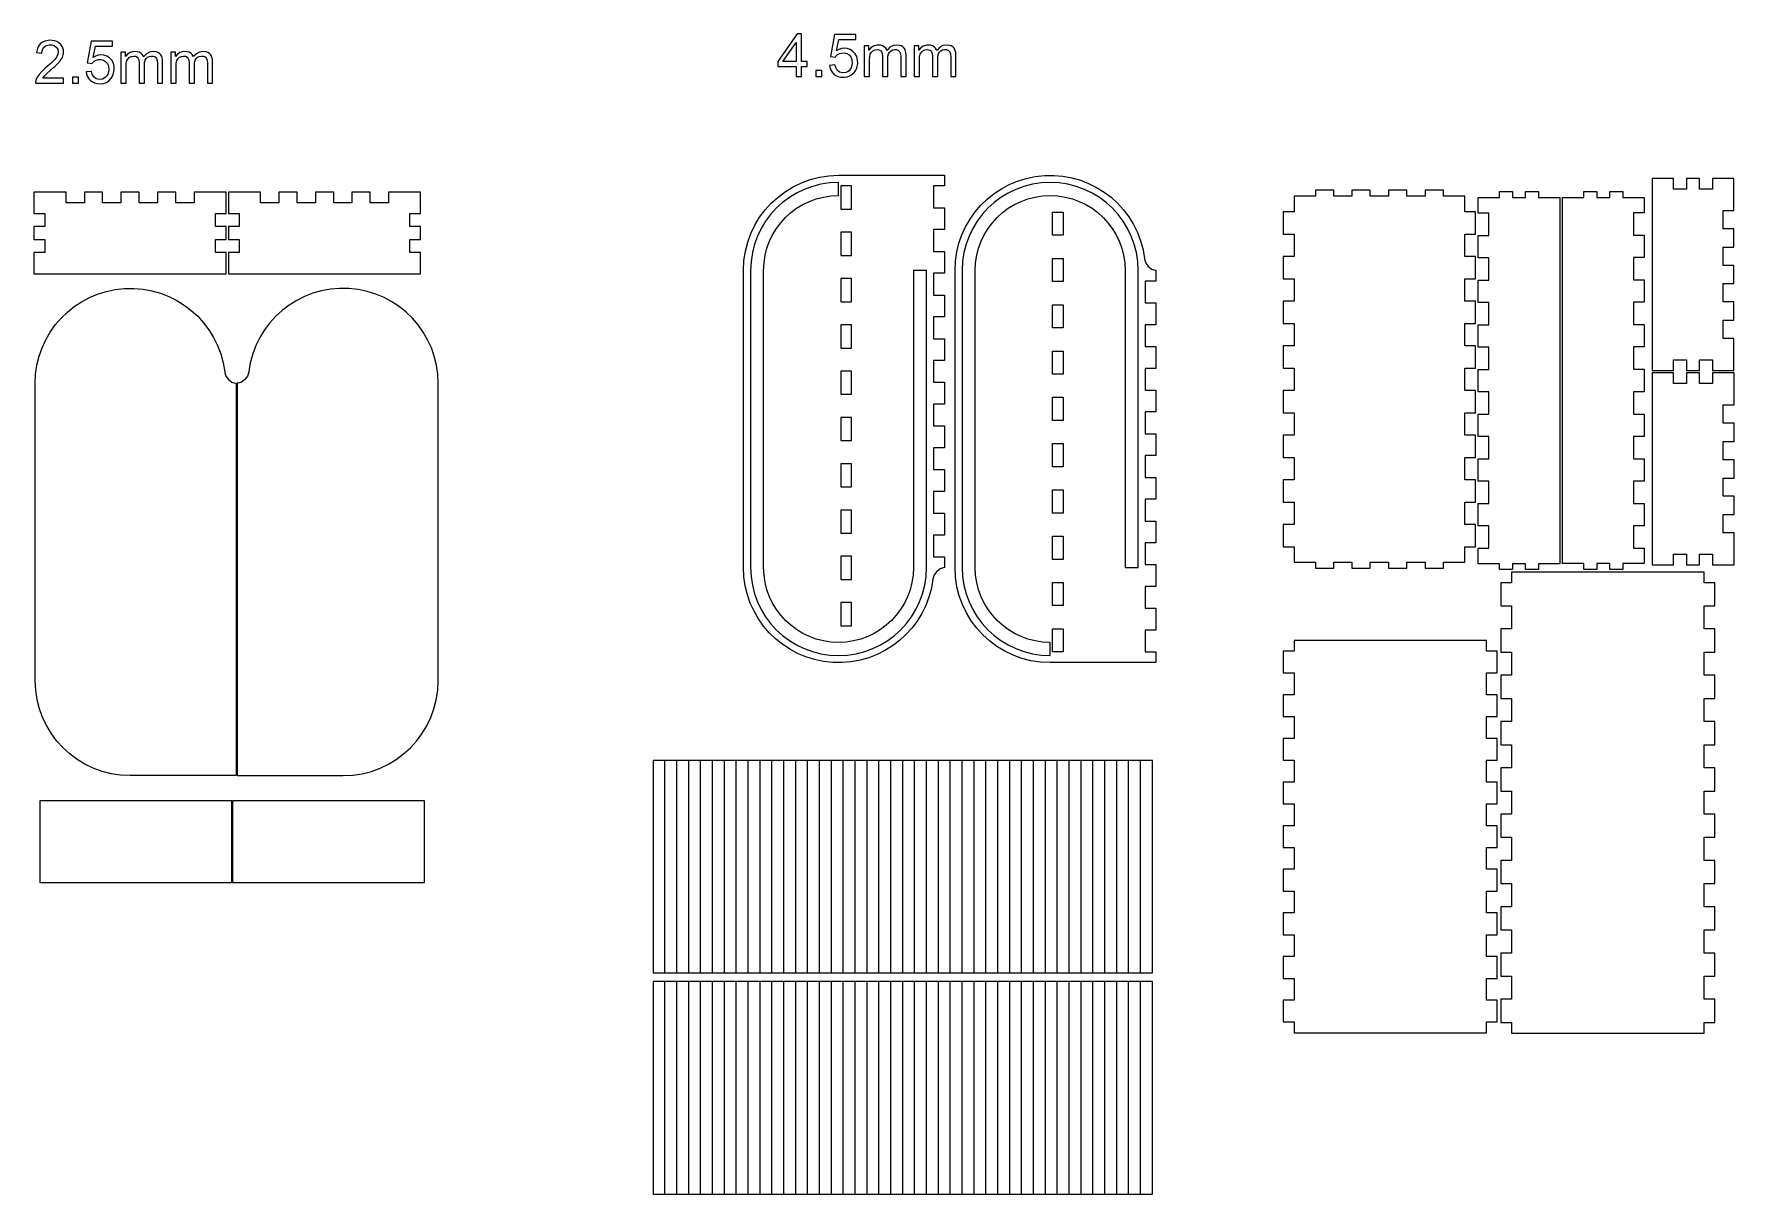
# Model space of a CAD drawing. Extents: x 12 to 727, y 537 to 1025.
import ezdxf

# ---------------------------------------------------------------- set-up
doc = ezdxf.new("R2010")
doc.units = 0

msp = doc.modelspace()

# ---------------------------------------------------------------- linework, layer by layer
at = {"layer": 'Layer 1'}
for p, q in [((332.652, 1024.78), (324.485, 1013.18)), ((334.446, 1024.78), (332.652, 1024.78)), ((334.446, 1013.18), (334.446, 1024.78)), ((348.33, 1024.54), (346.596, 1015.34)), ((357.229, 1024.54), (348.33, 1024.54)), ((349.123, 1017.63), (350.087, 1022.44)), ((350.087, 1022.44), (357.229, 1022.44)), ((357.229, 1022.44), (357.229, 1024.54)), ((13.0692, 1018.66), (12.715, 1016.94)), ((12.715, 1016.94), (14.9733, 1016.71)), ((13.556492, 1019.715625), (13.0692, 1018.66)), ((14.270012, 1020.61), (13.556492, 1019.715625)), ((15.174202, 1021.309375), (14.270012, 1020.61)), ((14.9733, 1016.71), (14.9911, 1017.12)), ((14.9911, 1017.12), (15.202687, 1018.1575)), ((16.2335, 1021.78), (15.174202, 1021.309375)), ((15.202687, 1018.1575), (15.7142, 1019.09)), ((15.7142, 1019.09), (16.775763, 1019.94)), ((18.261425, 1022.11125), (16.2335, 1021.78)), ((16.775763, 1019.94), (18.09, 1020.28)), ((18.09, 1020.28), (19.133312, 1020.24875)), ((20.3063, 1021.91), (18.261425, 1022.11125)), ((19.133312, 1020.24875), (20.1317, 1019.94)), ((20.1317, 1019.94), (21.025698, 1019.287344)), ((21.285011, 1021.575938), (20.3063, 1021.91)), ((21.025698, 1019.287344), (21.613162, 1018.38625)), ((21.7015, 1016.24), (21.152425, 1015.0475)), ((22.164338, 1021.0525), (21.285011, 1021.575938)), ((21.613162, 1018.38625), (21.852345, 1017.337031)), ((21.852345, 1017.337031), (21.7015, 1016.24)), ((22.917495, 1020.360312), (22.164338, 1021.0525)), ((23.5177, 1019.52), (22.917495, 1020.360312)), ((24.020337, 1018.10625), (23.5177, 1019.52)), ((23.607888, 1014.91), (24.0765, 1016.61)), ((24.0765, 1016.61), (24.020337, 1018.10625)), ((35.7047, 1021.8), (33.9713, 1012.6)), ((44.6036, 1021.8), (35.7047, 1021.8)), ((36.4982, 1014.89), (37.4625, 1019.7)), ((37.526972, 1015.492344), (36.4982, 1014.89)), ((37.4625, 1019.7), (44.6036, 1019.7)), ((38.645575, 1015.86875), (37.526972, 1015.492344)), ((39.817316, 1016.010781), (38.645575, 1015.86875)), ((41.0055, 1015.91), (39.817316, 1016.010781)), ((42.315298, 1015.474687), (41.0055, 1015.91)), ((43.458062, 1014.7375), (42.315298, 1015.474687)), ((44.6036, 1019.7), (44.6036, 1021.8)), ((50.1564, 1017.11), (48.191, 1017.11)), ((48.191, 1017.11), (48.191, 1004.14)), ((50.1564, 1015.29), (50.1564, 1017.11)), ((50.981975, 1016.25625), (50.1564, 1015.29)), ((52.0375, 1016.96), (50.981975, 1016.25625)), ((51.8641, 1014.99375), (52.682222, 1015.378594)), ((53.537975, 1017.37625), (52.0375, 1016.96)), ((52.682222, 1015.378594), (53.5988, 1015.5)), ((55.0944, 1017.32), (53.537975, 1017.37625)), ((53.5988, 1015.5), (54.35655, 1015.415)), ((54.35655, 1015.415), (55.0453, 1015.09)), ((55.903011, 1017.097188), (55.0944, 1017.32)), ((56.619213, 1016.685), (55.903011, 1017.097188)), ((57.210933, 1016.107812), (56.619213, 1016.685)), ((57.6461, 1015.39), (57.210933, 1016.107812)), ((57.7492, 1015.13), (57.6461, 1015.39)), ((57.945, 1015.41), (57.7492, 1015.13)), ((58.9846, 1016.47875), (57.945, 1015.41)), ((60.3026, 1017.18), (58.9846, 1016.47875)), ((59.444637, 1014.9675), (60.145136, 1015.325)), ((60.145136, 1015.325), (60.9303, 1015.48)), ((61.683625, 1017.40625), (60.3026, 1017.18)), ((60.9303, 1015.48), (61.785463, 1015.4525)), ((63.0744, 1017.25), (61.683625, 1017.40625)), ((61.785463, 1015.4525), (62.5831, 1015.14)), ((63.802083, 1016.998438), (63.0744, 1017.25)), ((64.440937, 1016.5875), (63.802083, 1016.998438)), ((64.965848, 1016.037813), (64.440937, 1016.5875)), ((65.3517, 1015.37), (64.965848, 1016.037813)), ((65.674538, 1014.2275), (65.3517, 1015.37)), ((71.1564, 1017.11), (69.191, 1017.11)), ((69.191, 1017.11), (69.191, 1004.14)), ((71.1564, 1015.29), (71.1564, 1017.11)), ((71.981975, 1016.25625), (71.1564, 1015.29)), ((73.0375, 1016.96), (71.981975, 1016.25625)), ((72.8641, 1014.99375), (73.682222, 1015.378594)), ((74.537975, 1017.37625), (73.0375, 1016.96)), ((73.682222, 1015.378594), (74.5988, 1015.5)), ((76.0944, 1017.32), (74.537975, 1017.37625)), ((74.5988, 1015.5), (75.35655, 1015.415)), ((75.35655, 1015.415), (76.0453, 1015.09)), ((76.903011, 1017.097188), (76.0944, 1017.32)), ((77.619213, 1016.685), (76.903011, 1017.097188)), ((78.210933, 1016.107812), (77.619213, 1016.685)), ((78.6461, 1015.39), (78.210933, 1016.107812)), ((78.7492, 1015.13), (78.6461, 1015.39)), ((78.945, 1015.41), (78.7492, 1015.13)), ((79.9846, 1016.47875), (78.945, 1015.41)), ((81.3026, 1017.18), (79.9846, 1016.47875)), ((80.444637, 1014.9675), (81.145136, 1015.325)), ((81.145136, 1015.325), (81.9303, 1015.48)), ((82.683625, 1017.40625), (81.3026, 1017.18)), ((81.9303, 1015.48), (82.785462, 1015.4525)), ((84.0744, 1017.25), (82.683625, 1017.40625)), ((82.785462, 1015.4525), (83.5831, 1015.14)), ((84.802083, 1016.998438), (84.0744, 1017.25)), ((85.440937, 1016.5875), (84.802083, 1016.998438)), ((85.965848, 1016.037813), (85.440937, 1016.5875)), ((86.3517, 1015.37), (85.965848, 1016.037813)), ((86.674538, 1014.2275), (86.3517, 1015.37)), ((326.646, 1013.18), (332.249, 1021.25)), ((332.249, 1021.25), (332.249, 1013.18)), ((346.596, 1015.34), (348.659, 1015.08)), ((348.659, 1015.08), (348.926, 1015.44)), ((348.926, 1015.44), (349.632047, 1016.089687)), ((350.151922, 1018.232344), (349.123, 1017.63)), ((349.632047, 1016.089687), (350.462125, 1016.5425)), ((351.270375, 1018.60875), (350.151922, 1018.232344)), ((350.462125, 1016.5425), (351.376391, 1016.781563)), ((352.441891, 1018.750781), (351.270375, 1018.60875)), ((351.376391, 1016.781563), (352.335, 1016.79)), ((352.335, 1016.79), (353.457297, 1016.544688)), ((353.63, 1018.65), (352.441891, 1018.750781)), ((353.457297, 1016.544688), (354.419375, 1015.9675)), ((354.940016, 1018.214687), (353.63, 1018.65)), ((354.419375, 1015.9675), (355.153266, 1015.116562)), ((356.082875, 1017.4775), (354.940016, 1018.214687)), ((357.008797, 1016.481562), (356.082875, 1017.4775)), ((357.668, 1015.27), (357.008797, 1016.481562)), ((358.021625, 1013.8325), (357.668, 1015.27)), ((362.781, 1019.85), (360.816, 1019.85)), ((360.816, 1019.85), (360.816, 1006.88)), ((362.781, 1018.03), (362.781, 1019.85)), ((363.60675, 1018.99625), (362.781, 1018.03)), ((363.019, 1014.04), (363.099625, 1015.195)), ((363.099625, 1015.195), (363.367, 1016.32)), ((363.367, 1016.32), (363.823813, 1017.122031)), ((364.662, 1019.7), (363.60675, 1018.99625)), ((363.823813, 1017.122031), (364.48875, 1017.73375)), ((364.48875, 1017.73375), (365.307062, 1018.118594)), ((366.16275, 1020.11625), (364.662, 1019.7)), ((365.307062, 1018.118594), (366.224, 1018.24)), ((367.719, 1020.06), (366.16275, 1020.11625)), ((366.224, 1018.24), (366.9815, 1018.155)), ((366.9815, 1018.155), (367.67, 1017.83)), ((367.67, 1017.83), (368.132375, 1017.27)), ((368.527813, 1019.837188), (367.719, 1020.06)), ((368.132375, 1017.27), (368.384, 1016.59)), ((368.384, 1016.59), (368.519, 1015.31)), ((368.519, 1015.31), (368.519, 1006.88)), ((369.244, 1019.425), (368.527813, 1019.837188)), ((369.835688, 1018.847812), (369.244, 1019.425)), ((370.271, 1018.13), (369.835688, 1018.847812)), ((370.374, 1017.87), (370.271, 1018.13)), ((370.57, 1018.15), (370.374, 1017.87)), ((371.6095, 1019.21875), (370.57, 1018.15)), ((370.716, 1014.42), (370.786375, 1015.47375)), ((370.786375, 1015.47375), (371.069, 1016.49)), ((371.069, 1016.49), (371.490203, 1017.17375)), ((371.490203, 1017.17375), (372.069375, 1017.7075)), ((372.928, 1019.92), (371.6095, 1019.21875)), ((372.069375, 1017.7075), (372.769859, 1018.065)), ((372.769859, 1018.065), (373.555, 1018.22)), ((374.308625, 1020.14625), (372.928, 1019.92)), ((373.555, 1018.22), (374.410375, 1018.1925)), ((375.699, 1019.99), (374.308625, 1020.14625)), ((374.410375, 1018.1925), (375.208, 1017.88)), ((375.208, 1017.88), (375.831875, 1017.25375)), ((376.427031, 1019.738438), (375.699, 1019.99)), ((375.831875, 1017.25375), (376.113, 1016.41)), ((376.113, 1016.41), (376.197, 1015.05)), ((377.066, 1019.3275), (376.427031, 1019.738438)), ((377.590969, 1018.777813), (377.066, 1019.3275)), ((377.977, 1018.11), (377.590969, 1018.777813)), ((378.299875, 1016.9675), (377.977, 1018.11)), ((378.382, 1015.78), (378.299875, 1016.9675)), ((378.382, 1006.88), (378.382, 1015.78)), ((383.781, 1019.85), (381.816, 1019.85)), ((381.816, 1019.85), (381.816, 1006.88)), ((383.781, 1018.03), (383.781, 1019.85)), ((384.60675, 1018.99625), (383.781, 1018.03)), ((384.019, 1014.04), (384.099625, 1015.195)), ((384.099625, 1015.195), (384.367, 1016.32)), ((384.367, 1016.32), (384.823813, 1017.122031)), ((385.662, 1019.7), (384.60675, 1018.99625)), ((384.823813, 1017.122031), (385.48875, 1017.73375)), ((385.48875, 1017.73375), (386.307062, 1018.118594)), ((387.16275, 1020.11625), (385.662, 1019.7)), ((386.307062, 1018.118594), (387.224, 1018.24)), ((388.719, 1020.06), (387.16275, 1020.11625)), ((387.224, 1018.24), (387.9815, 1018.155)), ((387.9815, 1018.155), (388.67, 1017.83)), ((388.67, 1017.83), (389.132375, 1017.27)), ((389.527813, 1019.837188), (388.719, 1020.06)), ((389.132375, 1017.27), (389.384, 1016.59)), ((389.384, 1016.59), (389.519, 1015.31)), ((389.519, 1015.31), (389.519, 1006.88)), ((390.244, 1019.425), (389.527813, 1019.837188)), ((390.835688, 1018.847812), (390.244, 1019.425)), ((391.271, 1018.13), (390.835688, 1018.847812)), ((391.374, 1017.87), (391.271, 1018.13)), ((391.57, 1018.15), (391.374, 1017.87)), ((392.6095, 1019.21875), (391.57, 1018.15)), ((391.716, 1014.42), (391.786375, 1015.47375)), ((391.786375, 1015.47375), (392.069, 1016.49)), ((392.069, 1016.49), (392.490203, 1017.17375)), ((392.490203, 1017.17375), (393.069375, 1017.7075)), ((393.928, 1019.92), (392.6095, 1019.21875)), ((393.069375, 1017.7075), (393.769859, 1018.065)), ((393.769859, 1018.065), (394.555, 1018.22)), ((395.308625, 1020.14625), (393.928, 1019.92)), ((394.555, 1018.22), (395.410375, 1018.1925)), ((396.699, 1019.99), (395.308625, 1020.14625)), ((395.410375, 1018.1925), (396.208, 1017.88)), ((396.208, 1017.88), (396.831875, 1017.25375)), ((397.427031, 1019.738438), (396.699, 1019.99)), ((396.831875, 1017.25375), (397.113, 1016.41)), ((397.113, 1016.41), (397.197, 1015.05)), ((398.066, 1019.3275), (397.427031, 1019.738438)), ((398.590969, 1018.777813), (398.066, 1019.3275)), ((398.977, 1018.11), (398.590969, 1018.777813)), ((399.299875, 1016.9675), (398.977, 1018.11)), ((399.382, 1015.78), (399.299875, 1016.9675)), ((399.382, 1006.88), (399.382, 1015.78)), ((15.027587, 1009.1375), (13.7626, 1007.76)), ((16.4215, 1010.38), (15.027587, 1009.1375)), ((16.194038, 1007.3525), (17.195, 1008.31)), ((17.2348, 1011.06), (16.4215, 1010.38)), ((17.195, 1008.31), (19.9183, 1010.65)), ((18.857613, 1012.465), (17.2348, 1011.06)), ((20.3695, 1013.99), (18.857613, 1012.465)), ((19.9183, 1010.65), (20.4049, 1011.08)), ((21.152425, 1015.0475), (20.3695, 1013.99)), ((20.4049, 1011.08), (21.594487, 1012.1975)), ((21.594487, 1012.1975), (22.6793, 1013.42)), ((22.6793, 1013.42), (23.607888, 1014.91)), ((35.8878, 1009.03), (33.5807, 1008.83)), ((33.5807, 1008.83), (33.913562, 1007.315)), ((33.9713, 1012.6), (36.0343, 1012.34)), ((36.1754, 1007.88), (35.8878, 1009.03)), ((36.0343, 1012.34), (36.3014, 1012.7)), ((36.3014, 1012.7), (37.007295, 1013.349687)), ((37.007295, 1013.349687), (37.837438, 1013.8025)), ((37.837438, 1013.8025), (38.751861, 1014.041563)), ((38.751861, 1014.041563), (39.7106, 1014.05)), ((39.7106, 1014.05), (40.832817, 1013.804688)), ((40.832817, 1013.804688), (41.794787, 1013.2275)), ((41.794787, 1013.2275), (42.528514, 1012.376562)), ((42.528514, 1012.376562), (42.966, 1011.31)), ((43.101562, 1009.56125), (42.6852, 1007.85)), ((42.966, 1011.31), (43.101562, 1009.56125)), ((44.383945, 1013.741562), (43.458062, 1014.7375)), ((45.0431, 1012.53), (44.383945, 1013.741562)), ((45.004037, 1007.705), (45.4237, 1009.61)), ((45.396412, 1011.0925), (45.0431, 1012.53)), ((45.4237, 1009.61), (45.396412, 1011.0925)), ((50.3883, 1010.87), (50.3939, 1011.3)), ((50.3883, 1004.14), (50.3883, 1010.87)), ((50.3883, 1010.87), (50.3883, 1010.87)), ((50.3939, 1011.3), (50.474838, 1012.455)), ((50.474838, 1012.455), (50.7423, 1013.58)), ((50.7423, 1013.58), (51.199203, 1014.382031)), ((51.199203, 1014.382031), (51.8641, 1014.99375)), ((55.0453, 1015.09), (55.5075, 1014.53)), ((55.5075, 1014.53), (55.7594, 1013.85)), ((55.7594, 1013.85), (55.8937, 1012.57)), ((55.8937, 1012.57), (55.8937, 1004.14)), ((58.091, 1011.68), (58.16115, 1012.73375)), ((58.091, 1004.14), (58.091, 1011.68)), ((58.16115, 1012.73375), (58.4437, 1013.75)), ((58.4437, 1013.75), (58.86532, 1014.43375)), ((58.86532, 1014.43375), (59.444637, 1014.9675)), ((62.5831, 1015.14), (63.207013, 1014.51375)), ((63.207013, 1014.51375), (63.4884, 1013.67)), ((63.4884, 1013.67), (63.5719, 1012.31)), ((63.5719, 1012.31), (63.5719, 1004.14)), ((65.757, 1013.04), (65.674538, 1014.2275)), ((65.757, 1004.14), (65.757, 1013.04)), ((71.3883, 1010.87), (71.3939, 1011.3)), ((71.3883, 1004.14), (71.3883, 1010.87)), ((71.3883, 1010.87), (71.3883, 1010.87)), ((71.3939, 1011.3), (71.474837, 1012.455)), ((71.474837, 1012.455), (71.7423, 1013.58)), ((71.7423, 1013.58), (72.199203, 1014.382031)), ((72.199203, 1014.382031), (72.8641, 1014.99375)), ((76.0453, 1015.09), (76.5075, 1014.53)), ((76.5075, 1014.53), (76.7594, 1013.85)), ((76.7594, 1013.85), (76.8937, 1012.57)), ((76.8937, 1012.57), (76.8937, 1004.14)), ((79.091, 1011.68), (79.16115, 1012.73375)), ((79.091, 1004.14), (79.091, 1011.68)), ((79.16115, 1012.73375), (79.4437, 1013.75)), ((79.4437, 1013.75), (79.86532, 1014.43375)), ((79.86532, 1014.43375), (80.444637, 1014.9675)), ((83.5831, 1015.14), (84.207013, 1014.51375)), ((84.207013, 1014.51375), (84.4884, 1013.67)), ((84.4884, 1013.67), (84.5719, 1012.31)), ((84.5719, 1012.31), (84.5719, 1004.14)), ((86.757, 1013.04), (86.674538, 1014.2275)), ((86.757, 1004.14), (86.757, 1013.04)), ((324.485, 1013.18), (324.485, 1011.17)), ((324.485, 1011.17), (332.249, 1011.17)), ((332.249, 1013.18), (326.646, 1013.18)), ((326.646, 1013.18), (326.646, 1013.18)), ((332.249, 1011.17), (332.249, 1006.88)), ((336.863, 1013.18), (334.446, 1013.18)), ((334.446, 1011.17), (336.863, 1011.17)), ((334.446, 1006.88), (334.446, 1011.17)), ((334.446, 1011.17), (334.446, 1011.17)), ((336.863, 1011.17), (336.863, 1013.18)), ((342.941, 1009.39), (340.439, 1009.39)), ((340.439, 1009.39), (340.439, 1006.88)), ((342.941, 1006.88), (342.941, 1009.39)), ((342.941, 1009.39), (342.941, 1009.39)), ((348.513, 1011.77), (346.206, 1011.57)), ((346.206, 1011.57), (346.538625, 1010.055)), ((346.538625, 1010.055), (347.28, 1008.69)), ((347.28, 1008.69), (347.994953, 1007.931406)), ((348.8, 1010.62), (348.513, 1011.77)), ((349.440625, 1009.505), (348.8, 1010.62)), ((350.457, 1008.72), (349.440625, 1009.505)), ((351.751625, 1008.39125), (350.457, 1008.72)), ((353.077, 1008.55), (351.751625, 1008.39125)), ((353.784078, 1008.881406), (353.077, 1008.55)), ((354.403875, 1009.34125), (353.784078, 1008.881406)), ((354.918484, 1009.915469), (354.403875, 1009.34125)), ((355.31, 1010.59), (354.918484, 1009.915469)), ((355.153266, 1015.116562), (355.591, 1014.05)), ((355.7265, 1012.30125), (355.31, 1010.59)), ((355.591, 1014.05), (355.7265, 1012.30125)), ((355.776609, 1007.851406), (356.655, 1008.75)), ((356.655, 1008.75), (357.208203, 1009.562812)), ((357.208203, 1009.562812), (357.629125, 1010.445)), ((357.629125, 1010.445), (358.049, 1012.35)), ((358.049, 1012.35), (358.021625, 1013.8325)), ((363.013, 1013.61), (363.019, 1014.04)), ((363.013, 1006.88), (363.013, 1013.61)), ((363.013, 1013.61), (363.013, 1013.61)), ((370.716, 1006.88), (370.716, 1014.42)), ((376.197, 1015.05), (376.197, 1006.88)), ((384.013, 1013.61), (384.019, 1014.04)), ((384.013, 1006.88), (384.013, 1013.61)), ((384.013, 1013.61), (384.013, 1013.61)), ((391.716, 1006.88), (391.716, 1014.42)), ((397.197, 1015.05), (397.197, 1006.88)), ((12.4349, 1005.3), (12.2999, 1004.14)), ((12.2999, 1004.14), (24.1285, 1004.14)), ((12.98205, 1006.59375), (12.4349, 1005.3)), ((13.7626, 1007.76), (12.98205, 1006.59375)), ((15.3517, 1006.26), (16.194038, 1007.3525)), ((24.1285, 1006.26), (15.3517, 1006.26)), ((24.1285, 1004.14), (24.1285, 1006.26)), ((24.1285, 1006.26), (24.1285, 1006.26)), ((30.316, 1006.65), (27.8136, 1006.65)), ((27.8136, 1006.65), (27.8136, 1004.14)), ((27.8136, 1004.14), (30.316, 1004.14)), ((30.316, 1004.14), (30.316, 1006.65)), ((30.316, 1006.65), (30.316, 1006.65)), ((33.913562, 1007.315), (34.6554, 1005.95)), ((34.6554, 1005.95), (35.369948, 1005.191406)), ((35.369948, 1005.191406), (36.210413, 1004.59125)), ((36.815725, 1006.765), (36.1754, 1007.88)), ((36.210413, 1004.59125), (37.150945, 1004.165469)), ((37.8324, 1005.98), (36.815725, 1006.765)), ((37.150945, 1004.165469), (38.1657, 1003.93)), ((39.126725, 1005.65125), (37.8324, 1005.98)), ((38.1657, 1003.93), (39.6976, 1003.85)), ((40.4518, 1005.81), (39.126725, 1005.65125)), ((39.6976, 1003.85), (40.943631, 1004.011719)), ((39.6976, 1003.85), (39.6976, 1003.85)), ((41.158856, 1006.141406), (40.4518, 1005.81)), ((40.943631, 1004.011719), (42.108925, 1004.43875)), ((41.77865, 1006.60125), (41.158856, 1006.141406)), ((42.293369, 1007.175469), (41.77865, 1006.60125)), ((42.108925, 1004.43875), (43.151631, 1005.111406)), ((42.6852, 1007.85), (42.293369, 1007.175469)), ((43.151631, 1005.111406), (44.0299, 1006.01)), ((44.0299, 1006.01), (44.58317, 1006.822812)), ((44.58317, 1006.822812), (45.004037, 1007.705)), ((48.191, 1004.14), (50.3883, 1004.14)), ((55.8937, 1004.14), (58.091, 1004.14)), ((63.5719, 1004.14), (65.757, 1004.14)), ((69.191, 1004.14), (71.3883, 1004.14)), ((76.8937, 1004.14), (79.091, 1004.14)), ((84.5719, 1004.14), (86.757, 1004.14)), ((332.249, 1006.88), (334.446, 1006.88)), ((340.439, 1006.88), (342.941, 1006.88)), ((347.994953, 1007.931406), (348.835625, 1007.33125)), ((348.835625, 1007.33125), (349.776234, 1006.905469)), ((349.776234, 1006.905469), (350.791, 1006.67)), ((350.791, 1006.67), (352.323, 1006.59)), ((352.323, 1006.59), (353.568703, 1006.751719)), ((352.323, 1006.59), (352.323, 1006.59)), ((353.568703, 1006.751719), (354.733875, 1007.17875)), ((354.733875, 1007.17875), (355.776609, 1007.851406)), ((360.816, 1006.88), (363.013, 1006.88)), ((368.519, 1006.88), (370.716, 1006.88)), ((376.197, 1006.88), (378.382, 1006.88)), ((381.816, 1006.88), (384.013, 1006.88)), ((389.519, 1006.88), (391.716, 1006.88)), ((397.197, 1006.88), (399.382, 1006.88)), ((345.909297, 965.12648), (349.999, 965.333)), ((349.999, 965.333), (394.499, 965.333)), ((394.499, 965.333), (394.499, 960.833)), ((432.676831, 964.832871), (436.578, 965.26)), ((436.578, 965.26), (440.502187, 965.307507)), ((440.502187, 965.307507), (444.344805, 964.980805)), ((25.1597, 958.255), (11.6597, 958.255)), ((11.6597, 958.255), (11.6597, 949.255)), ((25.1597, 953.755), (25.1597, 958.255)), ((40.5311, 958.255), (32.8454, 958.255)), ((32.8454, 958.255), (32.8454, 953.755)), ((40.5311, 953.755), (40.5311, 958.255)), ((55.9025, 958.255), (48.2168, 958.255)), ((48.2168, 958.255), (48.2168, 953.755)), ((55.9025, 953.755), (55.9025, 958.255)), ((71.274, 958.255), (63.5883, 958.255)), ((63.5883, 958.255), (63.5883, 953.755)), ((71.274, 953.755), (71.274, 958.255)), ((92.4597, 958.255), (78.9597, 958.255)), ((78.9597, 958.255), (78.9597, 953.755)), ((92.4597, 949.255), (92.4597, 958.255)), ((93.4602, 958.258), (93.4602, 949.258)), ((106.96, 958.258), (93.4602, 958.258)), ((93.4602, 958.258), (93.4602, 958.258)), ((106.96, 953.758), (106.96, 958.258)), ((122.332, 958.258), (114.646, 958.258)), ((114.646, 958.258), (114.646, 953.758)), ((122.332, 953.758), (122.332, 958.258)), ((137.703, 958.258), (130.017, 958.258)), ((130.017, 958.258), (130.017, 953.758)), ((137.703, 953.758), (137.703, 958.258)), ((153.075, 958.258), (145.389, 958.258)), ((145.389, 958.258), (145.389, 953.758)), ((153.075, 953.758), (153.075, 958.258)), ((174.26, 958.258), (160.76, 958.258)), ((160.76, 958.258), (160.76, 953.758)), ((174.26, 949.258), (174.26, 958.258)), ((324.555448, 956.198819), (327.634791, 958.501525)), ((327.634791, 958.501525), (330.932798, 960.505137)), ((330.932798, 960.505137), (334.429359, 962.189547)), ((335.596734, 959.425422), (332.362397, 957.867393)), ((334.429359, 962.189547), (338.104368, 963.534646)), ((338.996159, 960.669593), (335.596734, 959.425422)), ((338.104368, 963.534646), (341.937717, 964.520326)), ((342.542076, 961.581311), (338.996159, 960.669593)), ((341.937717, 964.520326), (345.909297, 965.12648)), ((346.215888, 962.141978), (342.542076, 961.581311)), ((349.999, 962.333), (346.215888, 962.141978)), ((349.999, 956.833), (349.999, 962.333)), ((355.499, 960.833), (350.999, 960.833)), ((350.999, 960.833), (350.999, 951.096)), ((355.499, 951.096), (355.499, 960.833)), ((394.499, 960.833), (389.999, 960.833)), ((389.999, 960.833), (389.999, 951.657)), ((415.410352, 957.640832), (418.507351, 959.692107)), ((418.507351, 959.692107), (421.799812, 961.455344)), ((424.597734, 959.425422), (421.363397, 957.867393)), ((421.799812, 961.455344), (425.270423, 962.912147)), ((427.997159, 960.669593), (424.597734, 959.425422)), ((425.270423, 962.912147), (428.901867, 964.044121)), ((431.543076, 961.581311), (427.997159, 960.669593)), ((428.901867, 964.044121), (432.676831, 964.832871)), ((435.216888, 962.141978), (431.543076, 961.581311)), ((439, 962.333), (435.216888, 962.141978)), ((442.782947, 962.141978), (439, 962.333)), ((446.456637, 961.581311), (442.782947, 962.141978)), ((444.344805, 964.980805), (448.086442, 964.29606)), ((450.002469, 960.669593), (446.456637, 961.581311)), ((448.086442, 964.29606), (451.707688, 963.269437)), ((453.401844, 959.425422), (450.002469, 960.669593)), ((451.707688, 963.269437), (455.189128, 961.917104)), ((456.63616, 957.867393), (453.401844, 959.425422)), ((455.189128, 961.917104), (458.511352, 960.255227)), ((458.511352, 960.255227), (461.654946, 958.29997)), ((461.654946, 958.29997), (464.6005, 956.0675)), ((558.239, 959.027), (550.554, 959.027)), ((550.554, 959.027), (550.554, 956.527)), ((558.239, 956.527), (558.239, 959.027)), ((573.611, 959.027), (565.925, 959.027)), ((565.925, 959.027), (565.925, 956.527)), ((573.611, 956.527), (573.611, 959.027)), ((588.982, 959.027), (581.297, 959.027)), ((581.297, 959.027), (581.297, 956.527)), ((588.982, 956.527), (588.982, 959.027)), ((604.354, 959.027), (596.668, 959.027)), ((596.668, 959.027), (596.668, 956.527)), ((604.354, 956.527), (604.354, 959.027)), ((628.008, 955.956), (628.008, 958.456)), ((628.008, 958.456), (633.475, 958.456)), ((633.475, 958.456), (633.475, 955.956)), ((638.942, 955.956), (638.942, 958.456)), ((638.942, 958.456), (644.408, 958.456)), ((644.408, 958.456), (644.408, 955.956)), ((663.412, 956.01), (663.412, 958.51)), ((663.412, 958.51), (668.878, 958.51)), ((668.878, 958.51), (668.878, 956.01)), ((674.345, 956.01), (674.345, 958.51)), ((674.345, 958.51), (679.812, 958.51)), ((679.812, 958.51), (679.812, 956.01)), ((701.184, 964.016), (692.184, 964.016)), ((692.184, 964.016), (692.184, 883.216)), ((701.184, 959.516), (701.184, 964.016)), ((706.651, 959.516), (701.184, 959.516)), ((701.184, 959.516), (701.184, 959.516)), ((712.118, 964.016), (706.651, 964.016)), ((706.651, 964.016), (706.651, 959.516)), ((712.118, 959.516), (712.118, 964.016)), ((717.584, 959.516), (712.118, 959.516)), ((726.584, 964.016), (717.584, 964.016)), ((717.584, 964.016), (717.584, 959.516)), ((726.584, 950.516), (726.584, 964.016)), ((32.8454, 953.755), (25.1597, 953.755)), ((48.2168, 953.755), (40.5311, 953.755)), ((63.5883, 953.755), (55.9025, 953.755)), ((78.9597, 953.755), (71.274, 953.755)), ((114.646, 953.758), (106.96, 953.758)), ((130.017, 953.758), (122.332, 953.758)), ((145.389, 953.758), (137.703, 953.758)), ((160.76, 953.758), (153.075, 953.758)), ((319.133181, 950.776552), (321.714875, 953.617125)), ((323.835875, 951.496125), (321.447851, 948.868629)), ((321.714875, 953.617125), (324.555448, 956.198819)), ((326.463371, 953.884149), (323.835875, 951.496125)), ((329.311744, 956.014104), (326.463371, 953.884149)), ((332.362397, 957.867393), (329.311744, 956.014104)), ((329.962062, 949.639941), (332.387037, 951.453303)), ((332.387037, 951.453303), (334.984216, 953.031126)), ((334.984216, 953.031126), (337.737766, 954.357578)), ((337.737766, 954.357578), (340.631852, 955.416825)), ((340.631852, 955.416825), (343.650643, 956.193033)), ((343.650643, 956.193033), (346.778303, 956.670369)), ((346.778303, 956.670369), (349.999, 956.833)), ((350.999, 951.096), (355.499, 951.096)), ((355.499, 951.096), (355.499, 951.096)), ((389.999, 951.657), (394.499, 951.657)), ((394.499, 951.657), (394.499, 942.48)), ((407.465276, 949.942734), (409.872, 952.74775)), ((409.872, 952.74775), (412.52613, 955.319915)), ((412.836875, 951.496125), (410.448851, 948.868629)), ((412.52613, 955.319915), (415.410352, 957.640832)), ((415.464371, 953.884149), (412.836875, 951.496125)), ((418.312744, 956.014104), (415.464371, 953.884149)), ((421.363397, 957.867393), (418.312744, 956.014104)), ((418.963062, 949.639941), (421.388037, 951.453303)), ((421.388037, 951.453303), (423.985216, 953.031126)), ((423.985216, 953.031126), (426.738766, 954.357578)), ((426.738766, 954.357578), (429.632852, 955.416825)), ((429.632852, 955.416825), (432.651643, 956.193033)), ((432.651643, 956.193033), (435.779303, 956.670369)), ((435.779303, 956.670369), (439, 956.833)), ((439, 956.833), (442.220697, 956.670369)), ((442.220697, 956.670369), (445.348357, 956.193033)), ((445.348357, 956.193033), (448.367148, 955.416825)), ((448.367148, 955.416825), (451.261234, 954.357578)), ((451.261234, 954.357578), (454.014784, 953.031126)), ((454.014784, 953.031126), (456.611963, 951.453303)), ((456.611963, 951.453303), (459.036938, 949.639941)), ((459.686816, 956.014104), (456.63616, 957.867393)), ((462.535213, 953.884149), (459.686816, 956.014104)), ((465.16275, 951.496125), (462.535213, 953.884149)), ((464.6005, 956.0675), (467.328601, 953.573983)), ((467.550826, 948.868629), (465.16275, 951.496125)), ((467.328601, 953.573983), (469.819836, 950.835586)), ((550.554, 956.527), (541.554, 956.527)), ((541.554, 956.527), (541.554, 950.027)), ((565.925, 956.527), (558.239, 956.527)), ((581.297, 956.527), (573.611, 956.527)), ((596.668, 956.527), (588.982, 956.527)), ((613.354, 956.527), (604.354, 956.527)), ((613.354, 950.027), (613.354, 956.527)), ((619.008, 949.456), (619.008, 955.956)), ((619.008, 955.956), (628.008, 955.956)), ((633.475, 955.956), (638.942, 955.956)), ((644.408, 955.956), (653.408, 955.956)), ((653.408, 955.956), (653.408, 801.956)), ((654.412, 802.01), (654.412, 956.01)), ((654.412, 956.01), (663.412, 956.01)), ((668.878, 956.01), (674.345, 956.01)), ((679.812, 956.01), (688.812, 956.01)), ((688.812, 956.01), (688.812, 949.51)), ((11.6597, 949.255), (16.1597, 949.255)), ((16.1597, 943.789), (11.6597, 943.789)), ((11.6597, 943.789), (11.6597, 938.322)), ((16.1597, 949.255), (16.1597, 943.789)), ((87.9597, 943.789), (87.9597, 949.255)), ((87.9597, 949.255), (92.4597, 949.255)), ((92.4597, 943.789), (87.9597, 943.789)), ((92.4597, 938.322), (92.4597, 943.789)), ((93.4602, 949.258), (97.9602, 949.258)), ((97.9602, 943.791), (93.4602, 943.791)), ((93.4602, 943.791), (93.4602, 938.324)), ((97.9602, 949.258), (97.9602, 943.791)), ((169.76, 943.791), (169.76, 949.258)), ((169.76, 949.258), (174.26, 949.258)), ((174.26, 943.791), (169.76, 943.791)), ((174.26, 938.324), (174.26, 943.791)), ((313.142453, 940.902641), (314.826863, 944.399202)), ((314.826863, 944.399202), (316.830475, 947.697209)), ((316.830475, 947.697209), (319.133181, 950.776552)), ((319.317896, 946.020256), (317.464607, 942.969603)), ((321.447851, 948.868629), (319.317896, 946.020256)), ((323.878697, 942.944963), (325.692059, 945.369938)), ((325.692059, 945.369938), (327.725125, 947.606875)), ((327.725125, 947.606875), (329.962062, 949.639941)), ((401.902688, 940.314531), (403.463306, 943.707729)), ((403.463306, 943.707729), (405.323273, 946.923262)), ((405.323273, 946.923262), (407.465276, 949.942734)), ((408.318896, 946.020256), (406.465607, 942.969603)), ((410.448851, 948.868629), (408.318896, 946.020256)), ((412.879697, 942.944963), (414.693059, 945.369938)), ((414.693059, 945.369938), (416.726125, 947.606875)), ((416.726125, 947.606875), (418.963062, 949.639941)), ((440, 949.833), (444.5, 949.833)), ((440, 940.096), (440, 949.833)), ((440, 949.833), (440, 949.833)), ((444.5, 949.833), (444.5, 940.096)), ((459.036938, 949.639941), (461.273875, 947.606875)), ((461.273875, 947.606875), (463.306941, 945.369938)), ((463.306941, 945.369938), (465.120303, 942.944963)), ((469.68084, 946.020256), (467.550826, 948.868629)), ((471.534192, 942.969603), (469.68084, 946.020256)), ((469.819836, 950.835586), (472.054794, 947.868474)), ((472.054794, 947.868474), (474.014062, 944.688813)), ((474.014062, 944.688813), (475.678229, 941.312769)), ((541.554, 950.027), (537.054, 950.027)), ((537.054, 950.027), (537.054, 940.627)), ((617.854, 950.027), (613.354, 950.027)), ((617.854, 940.627), (617.854, 950.027)), ((623.508, 949.456), (619.008, 949.456)), ((623.508, 940.056), (623.508, 949.456)), ((688.812, 949.51), (684.312, 949.51)), ((684.312, 949.51), (684.312, 940.11)), ((688.812, 949.51), (688.812, 949.51)), ((722.084, 942.831), (722.084, 950.516)), ((722.084, 950.516), (726.584, 950.516)), ((11.6597, 938.322), (16.1597, 938.322)), ((16.1597, 938.322), (16.1597, 932.855)), ((87.9597, 932.855), (87.9597, 938.322)), ((87.9597, 938.322), (92.4597, 938.322)), ((93.4602, 938.324), (97.9602, 938.324)), ((97.9602, 938.324), (97.9602, 932.858)), ((169.76, 932.858), (169.76, 938.324)), ((169.76, 938.324), (174.26, 938.324)), ((310.811674, 933.394283), (311.797354, 937.227632)), ((311.797354, 937.227632), (313.142453, 940.902641)), ((315.906578, 939.735266), (314.662407, 936.335841)), ((317.464607, 942.969603), (315.906578, 939.735266)), ((319.915175, 934.700148), (320.974422, 937.594234)), ((320.974422, 937.594234), (322.300874, 940.347784)), ((322.300874, 940.347784), (323.878697, 942.944963)), ((355.499, 941.359), (350.999, 941.359)), ((350.999, 941.359), (350.999, 931.622)), ((355.499, 931.622), (355.499, 941.359)), ((394.499, 942.48), (389.999, 942.48)), ((389.999, 942.48), (389.999, 933.304)), ((399.748758, 933.068723), (400.658733, 936.762064)), ((400.658733, 936.762064), (401.902688, 940.314531)), ((404.907578, 939.735266), (403.663407, 936.335841)), ((406.465607, 942.969603), (404.907578, 939.735266)), ((408.916175, 934.700148), (409.975422, 937.594234)), ((409.975422, 937.594234), (411.301874, 940.347784)), ((411.301874, 940.347784), (412.879697, 942.944963)), ((444.5, 940.096), (440, 940.096)), ((465.120303, 942.944963), (466.698126, 940.347784)), ((466.698126, 940.347784), (468.024578, 937.594234)), ((468.024578, 937.594234), (469.083825, 934.700148)), ((473.092281, 939.735266), (471.534192, 942.969603)), ((474.336507, 936.335841), (473.092281, 939.735266)), ((475.678229, 941.312769), (477.027883, 937.756508)), ((477.027883, 937.756508), (478.04361, 934.036196)), ((537.054, 940.627), (541.554, 940.627)), ((541.554, 940.627), (541.554, 931.227)), ((613.354, 931.227), (613.354, 940.627)), ((613.354, 940.627), (617.854, 940.627)), ((619.008, 930.656), (619.008, 940.056)), ((619.008, 940.056), (623.508, 940.056)), ((684.312, 940.11), (688.812, 940.11)), ((688.812, 940.11), (688.812, 930.709)), ((726.584, 942.831), (722.084, 942.831)), ((726.584, 935.145), (726.584, 942.831)), ((16.1597, 932.855), (11.6597, 932.855)), ((11.6597, 932.855), (11.6597, 923.855)), ((16.1597, 932.855), (16.1597, 932.855)), ((92.4597, 932.855), (87.9597, 932.855)), ((92.4597, 923.855), (92.4597, 932.855)), ((97.9602, 932.858), (93.4602, 932.858)), ((93.4602, 932.858), (93.4602, 923.858)), ((174.26, 932.858), (169.76, 932.858)), ((174.26, 923.858), (174.26, 932.858)), ((309.999, 925.333), (310.20552, 929.422703)), ((310.20552, 929.422703), (310.811674, 933.394283)), ((313.750689, 932.789924), (313.190022, 929.116112)), ((314.662407, 936.335841), (313.750689, 932.789924)), ((318.661631, 928.553697), (319.138967, 931.681357)), ((319.138967, 931.681357), (319.915175, 934.700148)), ((350.999, 931.622), (355.499, 931.622)), ((355.499, 931.622), (355.499, 931.622)), ((389.999, 933.304), (394.499, 933.304)), ((394.499, 933.304), (394.499, 924.127)), ((399.190075, 929.252903), (399.748758, 933.068723)), ((402.751689, 932.789924), (402.191022, 929.116112)), ((403.663407, 936.335841), (402.751689, 932.789924)), ((407.662631, 928.553697), (408.139967, 931.681357)), ((408.139967, 931.681357), (408.916175, 934.700148)), ((440, 930.359), (444.5, 930.359)), ((440, 920.622), (440, 930.359)), ((440, 930.359), (440, 930.359)), ((444.5, 930.359), (444.5, 920.622)), ((469.083825, 934.700148), (469.860033, 931.681357)), ((469.860033, 931.681357), (470.337369, 928.553697)), ((475.24827, 932.789924), (474.336507, 936.335841)), ((475.808967, 929.116112), (475.24827, 932.789924)), ((478.04361, 934.036196), (478.706, 930.168)), ((478.706, 930.168), (478.896898, 929.253914)), ((541.554, 931.227), (537.054, 931.227)), ((537.054, 931.227), (537.054, 921.827)), ((617.854, 931.227), (613.354, 931.227)), ((617.854, 921.827), (617.854, 931.227)), ((623.508, 930.656), (619.008, 930.656)), ((623.508, 921.256), (623.508, 930.656)), ((688.812, 930.709), (684.312, 930.709)), ((684.312, 930.709), (684.312, 921.31)), ((722.084, 927.459), (722.084, 935.145)), ((722.084, 935.145), (726.584, 935.145)), ((11.6597, 923.855), (92.4597, 923.855)), ((93.4602, 923.858), (174.26, 923.858)), ((309.999, 800.333), (309.999, 925.333)), ((313.190022, 929.116112), (312.999, 925.333)), ((312.999, 925.333), (312.999, 800.333)), ((318.499, 925.333), (318.661631, 928.553697)), ((318.499, 800.333), (318.499, 925.333)), ((381.499, 925.333), (381.499, 800.333)), ((386.999, 925.333), (381.499, 925.333)), ((381.499, 925.333), (381.499, 925.333)), ((386.999, 800.333), (386.999, 925.333)), ((394.499, 924.127), (389.999, 924.127)), ((389.999, 924.127), (389.999, 914.951)), ((399, 925.333), (399.190075, 929.252903)), ((399, 800.333), (399, 925.333)), ((402.191022, 929.116112), (402, 925.333)), ((402, 925.333), (402, 800.333)), ((407.5, 925.333), (407.662631, 928.553697)), ((407.5, 800.333), (407.5, 925.333)), ((470.337369, 928.553697), (470.5, 925.333)), ((470.5, 925.333), (470.5, 800.333)), ((476, 925.333), (475.808967, 929.116112)), ((476, 800.333), (476, 925.333)), ((478.896898, 929.253914), (479.231188, 928.403062)), ((479.231188, 928.403062), (480.2765, 926.9445)), ((480.2765, 926.9445), (481.735062, 925.899187)), ((481.735062, 925.899187), (482.585914, 925.564898)), ((482.585914, 925.564898), (483.5, 925.374)), ((483.5, 925.374), (483.5, 920.833)), ((483.5, 925.374), (483.5, 925.374)), ((726.584, 927.459), (722.084, 927.459)), ((726.584, 919.773), (726.584, 927.459)), ((34.960113, 913.907344), (38.430723, 915.364147)), ((38.430723, 915.364147), (42.062167, 916.496121)), ((42.062167, 916.496121), (45.837131, 917.284871)), ((45.837131, 917.284871), (49.7383, 917.712)), ((49.7383, 917.712), (53.662469, 917.759672)), ((53.662469, 917.759672), (57.505073, 917.433092)), ((57.505073, 917.433092), (61.246701, 916.748431)), ((61.246701, 916.748431), (64.867941, 915.721859)), ((64.867941, 915.721859), (68.349382, 914.369548)), ((128.952297, 915.721859), (125.470842, 914.369548)), ((132.573551, 916.748431), (128.952297, 915.721859)), ((136.315193, 917.433092), (132.573551, 916.748431)), ((140.157813, 917.759672), (136.315193, 917.433092)), ((144.082, 917.712), (140.157813, 917.759672)), ((147.983169, 917.284871), (144.082, 917.712)), ((151.758133, 916.496121), (147.983169, 917.284871)), ((155.389577, 915.364147), (151.758133, 916.496121)), ((158.860187, 913.907344), (155.389577, 915.364147)), ((355.499, 921.886), (350.999, 921.886)), ((350.999, 921.886), (350.999, 912.149)), ((355.499, 912.149), (355.499, 921.886)), ((444.5, 920.622), (440, 920.622)), ((483.5, 920.833), (479, 920.833)), ((479, 920.833), (479, 911.657)), ((537.054, 921.827), (541.554, 921.827)), ((541.554, 921.827), (541.554, 912.427)), ((613.354, 912.427), (613.354, 921.827)), ((613.354, 921.827), (617.854, 921.827)), ((619.008, 911.856), (619.008, 921.256)), ((619.008, 921.256), (623.508, 921.256)), ((684.312, 921.31), (688.812, 921.31)), ((688.812, 921.31), (688.812, 911.91)), ((722.084, 912.088), (722.084, 919.773)), ((722.084, 919.773), (726.584, 919.773)), ((25.68643, 907.771915), (28.570652, 910.092832)), ((28.570652, 910.092832), (31.667651, 912.144107)), ((31.667651, 912.144107), (34.960113, 913.907344)), ((68.349382, 914.369548), (71.671613, 912.707666)), ((71.671613, 912.707666), (74.815223, 910.752385)), ((74.815223, 910.752385), (77.7608, 908.519875)), ((77.7608, 908.519875), (80.488934, 906.026306)), ((116.059375, 908.519875), (113.331221, 906.026306)), ((119.00497, 910.752385), (116.059375, 908.519875)), ((122.148596, 912.707666), (119.00497, 910.752385)), ((125.470842, 914.369548), (122.148596, 912.707666)), ((162.152649, 912.144107), (158.860187, 913.907344)), ((165.249648, 910.092832), (162.152649, 912.144107)), ((168.13387, 907.771915), (165.249648, 910.092832)), ((350.999, 912.149), (355.499, 912.149)), ((355.499, 912.149), (355.499, 912.149)), ((389.999, 914.951), (394.499, 914.951)), ((394.499, 914.951), (394.499, 905.774)), ((440, 910.886), (444.5, 910.886)), ((440, 901.149), (440, 910.886)), ((440, 910.886), (440, 910.886)), ((444.5, 910.886), (444.5, 901.149)), ((479, 911.657), (483.5, 911.657)), ((483.5, 911.657), (483.5, 902.48)), ((541.554, 912.427), (537.054, 912.427)), ((537.054, 912.427), (537.054, 903.027)), ((617.854, 912.427), (613.354, 912.427)), ((617.854, 903.027), (617.854, 912.427)), ((623.508, 911.856), (619.008, 911.856)), ((623.508, 902.456), (623.508, 911.856)), ((688.812, 911.91), (684.312, 911.91)), ((684.312, 911.91), (684.312, 902.51)), ((726.584, 912.088), (722.084, 912.088)), ((726.584, 904.402), (726.584, 912.088)), ((18.483573, 899.375262), (20.625576, 902.394734)), ((20.625576, 902.394734), (23.0323, 905.19975)), ((23.0323, 905.19975), (25.68643, 907.771915)), ((80.488934, 906.026306), (82.980212, 903.28785)), ((82.980212, 903.28785), (85.215224, 900.320675)), ((110.83992, 903.28785), (108.604881, 900.320675)), ((113.331221, 906.026306), (110.83992, 903.28785)), ((170.788, 905.19975), (168.13387, 907.771915)), ((173.194724, 902.394734), (170.788, 905.19975)), ((175.336727, 899.375262), (173.194724, 902.394734)), ((355.499, 902.412), (350.999, 902.412)), ((350.999, 902.412), (350.999, 892.675)), ((355.499, 892.675), (355.499, 902.412)), ((394.499, 905.774), (389.999, 905.774)), ((389.999, 905.774), (389.999, 896.598)), ((444.5, 901.149), (440, 901.149)), ((483.5, 902.48), (479, 902.48)), ((479, 902.48), (479, 893.304)), ((537.054, 903.027), (541.554, 903.027)), ((541.554, 903.027), (541.554, 893.627)), ((613.354, 893.627), (613.354, 903.027)), ((613.354, 903.027), (617.854, 903.027)), ((619.008, 893.056), (619.008, 902.456)), ((619.008, 902.456), (623.508, 902.456)), ((684.312, 902.51), (688.812, 902.51)), ((688.812, 902.51), (688.812, 893.11)), ((722.084, 896.716), (722.084, 904.402)), ((722.084, 904.402), (726.584, 904.402)), ((15.062988, 892.766531), (16.623606, 896.159729)), ((16.623606, 896.159729), (18.483573, 899.375262)), ((85.215224, 900.320675), (87.174559, 897.140953)), ((87.174559, 897.140953), (88.838806, 893.764854)), ((88.838806, 893.764854), (90.188552, 890.208549)), ((104.981234, 893.764854), (103.631447, 890.208549)), ((106.645516, 897.140953), (104.981234, 893.764854)), ((108.604881, 900.320675), (106.645516, 897.140953)), ((177.196694, 896.159729), (175.336727, 899.375262)), ((178.757313, 892.766531), (177.196694, 896.159729)), ((389.999, 896.598), (394.499, 896.598)), ((394.499, 896.598), (394.499, 887.421)), ((726.584, 896.716), (722.084, 896.716)), ((726.584, 883.216), (726.584, 896.716)), ((12.909058, 885.520723), (13.819033, 889.214064)), ((13.819033, 889.214064), (15.062988, 892.766531)), ((90.188552, 890.208549), (91.204387, 886.488207)), ((103.631447, 890.208549), (102.615566, 886.488207)), ((180.001267, 889.214064), (178.757313, 892.766531)), ((180.911242, 885.520723), (180.001267, 889.214064)), ((350.999, 892.675), (355.499, 892.675)), ((355.499, 892.675), (355.499, 892.675)), ((394.499, 887.421), (389.999, 887.421)), ((389.999, 887.421), (389.999, 878.245)), ((440, 891.412), (444.5, 891.412)), ((440, 881.675), (440, 891.412)), ((440, 891.412), (440, 891.412)), ((444.5, 891.412), (444.5, 881.675)), ((479, 893.304), (483.5, 893.304)), ((483.5, 893.304), (483.5, 884.127)), ((541.554, 893.627), (537.054, 893.627)), ((537.054, 893.627), (537.054, 884.227)), ((617.854, 893.627), (613.354, 893.627)), ((617.854, 884.227), (617.854, 893.627)), ((623.508, 893.056), (619.008, 893.056)), ((623.508, 883.656), (623.508, 893.056)), ((688.812, 893.11), (684.312, 893.11)), ((684.312, 893.11), (684.312, 883.709)), ((701.184, 883.216), (701.184, 887.716)), ((701.184, 887.716), (706.651, 887.716)), ((706.651, 887.716), (706.651, 883.216)), ((712.118, 883.216), (712.118, 887.716)), ((712.118, 887.716), (717.584, 887.716)), ((717.584, 887.716), (717.584, 883.216)), ((12.1603, 877.785), (12.350375, 881.704903)), ((12.350375, 881.704903), (12.909058, 885.520723)), ((91.204387, 886.488207), (91.8669, 882.62)), ((91.8669, 882.62), (92.057686, 881.705914)), ((92.057686, 881.705914), (92.391866, 880.855062)), ((92.391866, 880.855062), (93.436975, 879.3965)), ((93.436975, 879.3965), (94.895372, 878.351187)), ((100.382863, 879.3965), (98.92457, 878.351187)), ((101.427923, 880.855062), (100.382863, 879.3965)), ((101.762132, 881.705914), (101.427923, 880.855062)), ((101.953, 882.62), (101.762132, 881.705914)), ((102.615566, 886.488207), (101.953, 882.62)), ((181.469925, 881.704903), (180.911242, 885.520723)), ((181.66, 877.785), (181.469925, 881.704903)), ((355.499, 882.938), (350.999, 882.938)), ((350.999, 882.938), (350.999, 873.201)), ((355.499, 873.201), (355.499, 882.938)), ((444.5, 881.675), (440, 881.675)), ((483.5, 884.127), (479, 884.127)), ((479, 884.127), (479, 874.951)), ((537.054, 884.227), (541.554, 884.227)), ((541.554, 884.227), (541.554, 874.827)), ((613.354, 874.827), (613.354, 884.227)), ((613.354, 884.227), (617.854, 884.227)), ((619.008, 874.257), (619.008, 883.656)), ((619.008, 883.656), (623.508, 883.656)), ((684.312, 883.709), (688.812, 883.709)), ((688.812, 883.709), (688.812, 874.31)), ((692.184, 883.216), (701.184, 883.216)), ((701.185, 882.216), (692.185, 882.216)), ((692.185, 882.216), (692.185, 801.416)), ((701.185, 877.716), (701.185, 882.216)), ((706.651, 883.216), (712.118, 883.216)), ((712.118, 882.216), (706.651, 882.216)), ((706.651, 882.216), (706.651, 877.716)), ((712.118, 877.716), (712.118, 882.216)), ((717.584, 883.216), (726.584, 883.216)), ((726.585, 882.216), (717.585, 882.216)), ((717.585, 882.216), (717.585, 877.716)), ((726.585, 868.716), (726.585, 882.216)), ((726.585, 882.216), (726.585, 882.216)), ((12.1603, 752.785), (12.1603, 877.785)), ((94.895372, 878.351187), (95.746161, 878.016898)), ((95.746161, 878.016898), (96.6602, 877.826)), ((96.6602, 877.826), (96.6602, 712.785)), ((98.073823, 878.016898), (97.1598, 877.826)), ((97.1598, 877.826), (97.1598, 712.785)), ((98.92457, 878.351187), (98.073823, 878.016898)), ((181.66, 752.785), (181.66, 877.785)), ((350.999, 873.201), (355.499, 873.201)), ((355.499, 873.201), (355.499, 873.201)), ((389.999, 878.245), (394.499, 878.245)), ((394.499, 878.245), (394.499, 869.068)), ((479, 874.951), (483.5, 874.951)), ((483.5, 874.951), (483.5, 865.774)), ((541.554, 874.827), (537.054, 874.827)), ((537.054, 874.827), (537.054, 865.427)), ((617.854, 874.827), (613.354, 874.827)), ((617.854, 865.427), (617.854, 874.827)), ((623.508, 874.257), (619.008, 874.257)), ((623.508, 864.856), (623.508, 874.257)), ((688.812, 874.31), (684.312, 874.31)), ((684.312, 874.31), (684.312, 864.91)), ((706.651, 877.716), (701.185, 877.716)), ((717.585, 877.716), (712.118, 877.716)), ((394.499, 869.068), (389.999, 869.068)), ((389.999, 869.068), (389.999, 859.892)), ((440, 871.938), (444.5, 871.938)), ((440, 862.201), (440, 871.938)), ((440, 871.938), (440, 871.938)), ((444.5, 871.938), (444.5, 862.201)), ((483.5, 865.774), (479, 865.774)), ((479, 865.774), (479, 856.598)), ((537.054, 865.427), (541.554, 865.427)), ((541.554, 865.427), (541.554, 856.027)), ((613.354, 856.027), (613.354, 865.427)), ((613.354, 865.427), (617.854, 865.427)), ((722.085, 861.03), (722.085, 868.716)), ((722.085, 868.716), (726.585, 868.716)), ((355.499, 863.465), (350.999, 863.465)), ((350.999, 863.465), (350.999, 853.728)), ((355.499, 853.728), (355.499, 863.465)), ((389.999, 859.892), (394.499, 859.892)), ((394.499, 859.892), (394.499, 850.715)), ((444.5, 862.201), (440, 862.201)), ((619.008, 855.456), (619.008, 864.856)), ((619.008, 864.856), (623.508, 864.856)), ((684.312, 864.91), (688.812, 864.91)), ((688.812, 864.91), (688.812, 855.51)), ((726.585, 861.03), (722.085, 861.03)), ((726.585, 853.344), (726.585, 861.03)), ((350.999, 853.728), (355.499, 853.728)), ((355.499, 853.728), (355.499, 853.728)), ((440, 852.465), (444.5, 852.465)), ((440, 842.728), (440, 852.465)), ((440, 852.465), (440, 852.465)), ((444.5, 852.465), (444.5, 842.728)), ((479, 856.598), (483.5, 856.598)), ((483.5, 856.598), (483.5, 847.421)), ((541.554, 856.027), (537.054, 856.027)), ((537.054, 856.027), (537.054, 846.627)), ((617.854, 856.027), (613.354, 856.027)), ((617.854, 846.627), (617.854, 856.027)), ((623.508, 855.456), (619.008, 855.456)), ((623.508, 846.056), (623.508, 855.456)), ((688.812, 855.51), (684.312, 855.51)), ((684.312, 855.51), (684.312, 846.11)), ((722.085, 845.659), (722.085, 853.344)), ((722.085, 853.344), (726.585, 853.344)), ((355.499, 843.991), (350.999, 843.991)), ((350.999, 843.991), (350.999, 834.254)), ((355.499, 834.254), (355.499, 843.991)), ((394.499, 850.715), (389.999, 850.715)), ((389.999, 850.715), (389.999, 841.539)), ((483.5, 847.421), (479, 847.421)), ((479, 847.421), (479, 838.245)), ((537.054, 846.627), (541.554, 846.627)), ((541.554, 846.627), (541.554, 837.227)), ((613.354, 837.227), (613.354, 846.627)), ((613.354, 846.627), (617.854, 846.627)), ((619.008, 836.656), (619.008, 846.056)), ((619.008, 846.056), (623.508, 846.056)), ((684.312, 846.11), (688.812, 846.11)), ((688.812, 846.11), (688.812, 836.71)), ((726.585, 845.659), (722.085, 845.659)), ((726.585, 837.973), (726.585, 845.659)), ((389.999, 841.539), (394.499, 841.539)), ((394.499, 841.539), (394.499, 832.362)), ((444.5, 842.728), (440, 842.728)), ((479, 838.245), (483.5, 838.245)), ((483.5, 838.245), (483.5, 829.068)), ((541.554, 837.227), (537.054, 837.227)), ((537.054, 837.227), (537.054, 827.827)), ((617.854, 837.227), (613.354, 837.227)), ((617.854, 827.827), (617.854, 837.227)), ((623.508, 836.656), (619.008, 836.656)), ((623.508, 827.257), (623.508, 836.656)), ((688.812, 836.71), (684.312, 836.71)), ((684.312, 836.71), (684.312, 827.31)), ((722.085, 830.287), (722.085, 837.973)), ((722.085, 837.973), (726.585, 837.973)), ((350.999, 834.254), (355.499, 834.254)), ((355.499, 834.254), (355.499, 834.254)), ((394.499, 832.362), (389.999, 832.362)), ((389.999, 832.362), (389.999, 823.186)), ((440, 832.991), (444.5, 832.991)), ((440, 823.254), (440, 832.991)), ((440, 832.991), (440, 832.991)), ((444.5, 832.991), (444.5, 823.254)), ((726.585, 830.287), (722.085, 830.287)), ((726.585, 822.601), (726.585, 830.287)), ((355.499, 824.517), (350.999, 824.517)), ((350.999, 824.517), (350.999, 814.78)), ((355.499, 814.78), (355.499, 824.517)), ((389.999, 823.186), (394.499, 823.186)), ((394.499, 823.186), (394.499, 814.009)), ((444.5, 823.254), (440, 823.254)), ((483.5, 829.068), (479, 829.068)), ((479, 829.068), (479, 819.892)), ((537.054, 827.827), (541.554, 827.827)), ((541.554, 827.827), (541.554, 818.427)), ((613.354, 818.427), (613.354, 827.827)), ((613.354, 827.827), (617.854, 827.827)), ((619.008, 817.856), (619.008, 827.257)), ((619.008, 827.257), (623.508, 827.257)), ((684.312, 827.31), (688.812, 827.31)), ((688.812, 827.31), (688.812, 817.91)), ((722.085, 814.916), (722.085, 822.601)), ((722.085, 822.601), (726.585, 822.601)), ((479, 819.892), (483.5, 819.892)), ((483.5, 819.892), (483.5, 810.715)), ((541.554, 818.427), (537.054, 818.427)), ((537.054, 818.427), (537.054, 809.027)), ((617.854, 818.427), (613.354, 818.427)), ((617.854, 809.027), (617.854, 818.427)), ((623.508, 817.856), (619.008, 817.856)), ((623.508, 808.456), (623.508, 817.856)), ((688.812, 817.91), (684.312, 817.91)), ((684.312, 817.91), (684.312, 808.51)), ((350.999, 814.78), (355.499, 814.78)), ((355.499, 814.78), (355.499, 814.78)), ((394.499, 814.009), (389.999, 814.009)), ((389.999, 814.009), (389.999, 804.833)), ((440, 813.517), (444.5, 813.517)), ((440, 803.78), (440, 813.517)), ((440, 813.517), (440, 813.517)), ((444.5, 813.517), (444.5, 803.78)), ((483.5, 810.715), (479, 810.715)), ((479, 810.715), (479, 801.539)), ((537.054, 809.027), (541.554, 809.027)), ((541.554, 809.027), (541.554, 802.527)), ((613.354, 802.527), (613.354, 809.027)), ((613.354, 809.027), (617.854, 809.027)), ((619.008, 801.956), (619.008, 808.456)), ((619.008, 808.456), (623.508, 808.456)), ((684.312, 808.51), (688.812, 808.51)), ((688.812, 808.51), (688.812, 802.01)), ((726.585, 814.916), (722.085, 814.916)), ((726.585, 801.416), (726.585, 814.916)), ((355.499, 805.044), (350.999, 805.044)), ((350.999, 805.044), (350.999, 795.307)), ((355.499, 795.307), (355.499, 805.044)), ((389.999, 804.833), (394.499, 804.833)), ((394.499, 804.833), (394.499, 800.292)), ((444.5, 803.78), (440, 803.78)), ((479, 801.539), (483.5, 801.539)), ((483.5, 801.539), (483.5, 792.362)), ((541.554, 802.527), (550.554, 802.527)), ((550.554, 802.527), (550.554, 800.027)), ((558.239, 800.027), (558.239, 802.527)), ((558.239, 802.527), (565.925, 802.527)), ((565.925, 802.527), (565.925, 800.027)), ((573.611, 800.027), (573.611, 802.527)), ((573.611, 802.527), (581.297, 802.527)), ((581.297, 802.527), (581.297, 800.027)), ((588.982, 800.027), (588.982, 802.527)), ((588.982, 802.527), (596.668, 802.527)), ((596.668, 802.527), (596.668, 800.027)), ((604.354, 800.027), (604.354, 802.527)), ((604.354, 802.527), (613.354, 802.527)), ((628.008, 801.956), (619.008, 801.956)), ((628.008, 799.456), (628.008, 801.956)), ((638.942, 801.956), (633.475, 801.956)), ((633.475, 801.956), (633.475, 799.456)), ((638.942, 799.456), (638.942, 801.956)), ((653.408, 801.956), (644.408, 801.956)), ((644.408, 801.956), (644.408, 799.456)), ((653.408, 801.956), (653.408, 801.956)), ((663.412, 802.01), (654.412, 802.01)), ((663.412, 799.51), (663.412, 802.01)), ((674.345, 802.01), (668.878, 802.01)), ((668.878, 802.01), (668.878, 799.51)), ((674.345, 799.51), (674.345, 802.01)), ((688.812, 802.01), (679.812, 802.01)), ((679.812, 802.01), (679.812, 799.51)), ((692.185, 801.416), (701.185, 801.416)), ((701.185, 801.416), (701.185, 805.916)), ((701.185, 805.916), (706.651, 805.916)), ((706.651, 805.916), (706.651, 801.416)), ((706.651, 801.416), (712.118, 801.416)), ((712.118, 801.416), (712.118, 805.916)), ((712.118, 805.916), (717.585, 805.916)), ((717.585, 805.916), (717.585, 801.416)), ((717.585, 801.416), (726.585, 801.416)), ((310.189075, 796.413097), (309.999, 800.333)), ((310.747758, 792.597277), (310.189075, 796.413097)), ((312.999, 800.333), (313.190022, 796.549888)), ((313.190022, 796.549888), (313.750689, 792.876076)), ((318.661631, 797.112303), (318.499, 800.333)), ((319.138967, 793.984643), (318.661631, 797.112303)), ((319.915175, 790.965852), (319.138967, 793.984643)), ((350.999, 795.307), (355.499, 795.307)), ((355.499, 795.307), (355.499, 795.307)), ((380.859033, 793.984643), (380.082825, 790.965852)), ((381.336369, 797.112303), (380.859033, 793.984643)), ((381.499, 800.333), (381.336369, 797.112303)), ((386.24727, 792.876076), (386.807967, 796.549888)), ((386.807967, 796.549888), (386.999, 800.333)), ((389.706, 795.498), (389.043434, 791.629804)), ((389.896568, 796.412086), (389.706, 795.498)), ((390.230609, 797.262938), (389.896568, 796.412086)), ((391.275625, 798.7215), (390.230609, 797.262938)), ((392.734078, 799.766813), (391.275625, 798.7215)), ((393.584916, 800.101102), (392.734078, 799.766813)), ((394.499, 800.292), (393.584916, 800.101102)), ((399.206509, 796.243297), (399, 800.333)), ((399.812633, 792.271717), (399.206509, 796.243297)), ((402, 800.333), (402.191022, 796.549888)), ((402.191022, 796.549888), (402.751689, 792.876076)), ((407.662631, 797.112303), (407.5, 800.333)), ((408.139967, 793.984643), (407.662631, 797.112303)), ((408.916175, 790.965852), (408.139967, 793.984643)), ((440, 794.044), (444.5, 794.044)), ((440, 784.307), (440, 794.044)), ((440, 794.044), (440, 794.044)), ((444.5, 794.044), (444.5, 784.307)), ((470.5, 800.333), (476, 800.333)), ((550.554, 800.027), (558.239, 800.027)), ((550.554, 800.027), (550.554, 800.027)), ((565.925, 800.027), (573.611, 800.027)), ((581.297, 800.027), (588.982, 800.027)), ((596.668, 800.027), (604.354, 800.027)), ((633.475, 799.456), (628.008, 799.456)), ((633.066, 793.951), (628.566, 793.951)), ((628.566, 793.951), (628.566, 784.215)), ((714.066, 798.451), (633.066, 798.451)), ((633.066, 798.451), (633.066, 793.951)), ((644.408, 799.456), (638.942, 799.456)), ((668.878, 799.51), (663.412, 799.51)), ((679.812, 799.51), (674.345, 799.51)), ((714.066, 793.951), (714.066, 798.451)), ((718.566, 793.951), (714.066, 793.951)), ((718.566, 784.215), (718.566, 793.951)), ((311.657733, 788.903936), (310.747758, 792.597277)), ((312.901688, 785.351469), (311.657733, 788.903936)), ((313.750689, 792.876076), (314.662407, 789.330159)), ((314.662407, 789.330159), (315.906578, 785.930734)), ((320.974422, 788.071766), (319.915175, 790.965852)), ((322.300874, 785.318216), (320.974422, 788.071766)), ((379.023578, 788.071766), (377.697126, 785.318216)), ((380.082825, 790.965852), (379.023578, 788.071766)), ((384.091281, 785.930734), (385.335507, 789.330159)), ((385.335507, 789.330159), (386.24727, 792.876076)), ((388.027553, 787.909492), (386.677766, 784.353231)), ((389.043434, 791.629804), (388.027553, 787.909492)), ((400.798269, 788.438368), (399.812633, 792.271717)), ((402.143312, 784.763359), (400.798269, 788.438368)), ((402.751689, 792.876076), (403.663407, 789.330159)), ((403.663407, 789.330159), (404.907578, 785.930734)), ((409.975422, 788.071766), (408.916175, 790.965852)), ((411.301874, 785.318216), (409.975422, 788.071766)), ((483.5, 792.362), (479, 792.362)), ((479, 792.362), (479, 783.186)), ((314.462306, 781.958271), (312.901688, 785.351469)), ((316.322273, 778.742738), (314.462306, 781.958271)), ((315.906578, 785.930734), (317.464607, 782.696397)), ((317.464607, 782.696397), (319.317896, 779.645744)), ((319.317896, 779.645744), (321.447851, 776.797371)), ((323.878697, 782.721037), (322.300874, 785.318216)), ((325.692059, 780.296062), (323.878697, 782.721037)), ((327.725125, 778.059125), (325.692059, 780.296062)), ((355.499, 785.57), (350.999, 785.57)), ((350.999, 785.57), (350.999, 775.833)), ((355.499, 775.833), (355.499, 785.57)), ((374.305941, 780.296062), (372.272875, 778.059125)), ((376.119303, 782.721037), (374.305941, 780.296062)), ((377.697126, 785.318216), (376.119303, 782.721037)), ((378.549826, 776.797371), (380.67984, 779.645744)), ((380.67984, 779.645744), (382.533192, 782.696397)), ((382.533192, 782.696397), (384.091281, 785.930734)), ((385.013484, 780.977187), (383.054119, 777.797526)), ((386.677766, 784.353231), (385.013484, 780.977187)), ((403.827661, 781.266798), (402.143312, 784.763359)), ((405.831211, 777.968791), (403.827661, 781.266798)), ((404.907578, 785.930734), (406.465607, 782.696397)), ((406.465607, 782.696397), (408.318896, 779.645744)), ((408.318896, 779.645744), (410.448851, 776.797371)), ((412.879697, 782.721037), (411.301874, 785.318216)), ((414.693059, 780.296062), (412.879697, 782.721037)), ((416.726125, 778.059125), (414.693059, 780.296062)), ((444.5, 784.307), (440, 784.307)), ((479, 783.186), (483.5, 783.186)), ((483.5, 783.186), (483.5, 774.009)), ((628.566, 784.215), (633.066, 784.215)), ((633.066, 784.215), (633.066, 774.478)), ((714.066, 774.478), (714.066, 784.215)), ((714.066, 784.215), (718.566, 784.215)), ((318.464276, 775.723266), (316.322273, 778.742738)), ((320.871, 772.91825), (318.464276, 775.723266)), ((323.52513, 770.346085), (320.871, 772.91825)), ((321.447851, 776.797371), (323.835875, 774.169875)), ((323.835875, 774.169875), (326.463371, 771.781851)), ((329.962062, 776.026059), (327.725125, 778.059125)), ((332.387037, 774.212697), (329.962062, 776.026059)), ((334.984216, 772.634874), (332.387037, 774.212697)), ((337.737766, 771.308422), (334.984216, 772.634874)), ((350.999, 775.833), (355.499, 775.833)), ((355.499, 775.833), (355.499, 775.833)), ((365.013784, 772.634874), (362.260234, 771.308422)), ((367.610963, 774.212697), (365.013784, 772.634874)), ((370.035938, 776.026059), (367.610963, 774.212697)), ((372.272875, 778.059125), (370.035938, 776.026059)), ((373.534213, 771.781851), (376.16175, 774.169875)), ((376.16175, 774.169875), (378.549826, 776.797371)), ((380.81908, 774.830414), (378.327779, 772.092017)), ((383.054119, 777.797526), (380.81908, 774.830414)), ((408.133858, 774.889448), (405.831211, 777.968791)), ((410.7155, 772.048875), (408.133858, 774.889448)), ((410.448851, 776.797371), (412.836875, 774.169875)), ((412.836875, 774.169875), (415.464371, 771.781851)), ((418.963062, 776.026059), (416.726125, 778.059125)), ((421.388037, 774.212697), (418.963062, 776.026059)), ((423.985216, 772.634874), (421.388037, 774.212697)), ((426.738766, 771.308422), (423.985216, 772.634874)), ((440, 774.57), (444.5, 774.57)), ((440, 764.833), (440, 774.57)), ((440, 774.57), (440, 774.57)), ((444.5, 774.57), (444.5, 764.833)), ((483.5, 774.009), (479, 774.009)), ((479, 774.009), (479, 764.833)), ((633.066, 774.478), (628.566, 774.478)), ((628.566, 774.478), (628.566, 764.741)), ((718.566, 774.478), (714.066, 774.478)), ((718.566, 764.741), (718.566, 774.478)), ((326.409352, 768.025168), (323.52513, 770.346085)), ((329.506351, 765.973893), (326.409352, 768.025168)), ((326.463371, 771.781851), (329.311744, 769.651896)), ((329.311744, 769.651896), (332.362397, 767.798607)), ((332.798812, 764.210656), (329.506351, 765.973893)), ((332.362397, 767.798607), (335.596734, 766.240578)), ((335.596734, 766.240578), (338.996159, 764.996407)), ((340.631852, 770.249175), (337.737766, 771.308422)), ((338.996159, 764.996407), (342.542076, 764.084689)), ((343.650643, 769.472967), (340.631852, 770.249175)), ((346.778303, 768.995631), (343.650643, 769.472967)), ((349.999, 768.833), (346.778303, 768.995631)), ((353.219697, 768.995631), (349.999, 768.833)), ((356.347357, 769.472967), (353.219697, 768.995631)), ((359.366148, 770.249175), (356.347357, 769.472967)), ((357.455637, 764.084689), (361.001469, 764.996407)), ((362.260234, 771.308422), (359.366148, 770.249175)), ((361.001469, 764.996407), (364.400844, 766.240578)), ((364.400844, 766.240578), (367.63516, 767.798607)), ((369.510404, 765.410773), (366.188158, 763.748896)), ((367.63516, 767.798607), (370.685816, 769.651896)), ((372.65403, 767.36603), (369.510404, 765.410773)), ((370.685816, 769.651896), (373.534213, 771.781851)), ((375.599625, 769.5985), (372.65403, 767.36603)), ((378.327779, 772.092017), (375.599625, 769.5985)), ((413.556032, 769.467181), (410.7155, 772.048875)), ((416.635352, 767.164475), (413.556032, 769.467181)), ((415.464371, 771.781851), (418.312744, 769.651896)), ((419.933354, 765.160863), (416.635352, 767.164475)), ((418.312744, 769.651896), (421.363397, 767.798607)), ((423.429937, 763.476453), (419.933354, 765.160863)), ((421.363397, 767.798607), (424.597734, 766.240578)), ((424.597734, 766.240578), (427.997159, 764.996407)), ((429.632852, 770.249175), (426.738766, 771.308422)), ((427.997159, 764.996407), (431.543076, 764.084689)), ((432.651643, 769.472967), (429.632852, 770.249175)), ((435.779303, 768.995631), (432.651643, 769.472967)), ((439, 768.833), (435.779303, 768.995631)), ((439, 763.333), (439, 768.833)), ((541.554, 765.152), (537.054, 765.152)), ((537.054, 765.152), (537.054, 755.976)), ((622.554, 769.652), (541.554, 769.652)), ((541.554, 769.652), (541.554, 765.152)), ((622.554, 765.152), (622.554, 769.652)), ((627.054, 765.152), (622.554, 765.152)), ((627.054, 755.976), (627.054, 765.152)), ((336.269423, 762.753853), (332.798812, 764.210656)), ((339.900867, 761.621879), (336.269423, 762.753853)), ((343.675831, 760.833129), (339.900867, 761.621879)), ((342.542076, 764.084689), (346.215888, 763.524022)), ((347.577, 760.406), (343.675831, 760.833129)), ((346.215888, 763.524022), (349.999, 763.333)), ((351.501187, 760.358493), (347.577, 760.406)), ((349.999, 763.333), (353.781947, 763.524022)), ((355.343807, 760.685195), (351.501187, 760.358493)), ((353.781947, 763.524022), (357.455637, 764.084689)), ((359.085449, 761.36994), (355.343807, 760.685195)), ((362.706703, 762.396563), (359.085449, 761.36994)), ((366.188158, 763.748896), (362.706703, 762.396563)), ((427.104997, 762.131354), (423.429937, 763.476453)), ((430.93843, 761.145674), (427.104997, 762.131354)), ((434.910132, 760.53952), (430.93843, 761.145674)), ((431.543076, 764.084689), (435.216888, 763.524022)), ((439, 760.333), (434.910132, 760.53952)), ((435.216888, 763.524022), (439, 763.333)), ((483.5, 760.333), (439, 760.333)), ((444.5, 764.833), (440, 764.833)), ((479, 764.833), (483.5, 764.833)), ((483.5, 764.833), (483.5, 760.333)), ((628.566, 764.741), (633.066, 764.741)), ((633.066, 764.741), (633.066, 755.004)), ((714.066, 755.004), (714.066, 764.741)), ((714.066, 764.741), (718.566, 764.741)), ((718.566, 764.741), (718.566, 764.741)), ((12.366815, 748.695297), (12.1603, 752.785)), ((181.45348, 748.695297), (181.66, 752.785)), ((537.054, 755.976), (541.554, 755.976)), ((541.554, 755.976), (541.554, 746.799)), ((622.554, 746.799), (622.554, 755.976)), ((622.554, 755.976), (627.054, 755.976)), ((633.066, 755.004), (628.566, 755.004)), ((628.566, 755.004), (628.566, 745.267)), ((718.566, 755.004), (714.066, 755.004)), ((718.566, 745.267), (718.566, 755.004)), ((12.972957, 744.723717), (12.366815, 748.695297)), ((13.95862, 740.890368), (12.972957, 744.723717)), ((179.861646, 740.890368), (180.847326, 744.723717)), ((180.847326, 744.723717), (181.45348, 748.695297)), ((541.554, 746.799), (537.054, 746.799)), ((537.054, 746.799), (537.054, 737.623)), ((627.054, 746.799), (622.554, 746.799)), ((627.054, 737.623), (627.054, 746.799)), ((628.566, 745.267), (633.066, 745.267)), ((633.066, 745.267), (633.066, 735.53)), ((714.066, 735.53), (714.066, 745.267)), ((714.066, 745.267), (718.566, 745.267)), ((15.303697, 737.215359), (13.95862, 740.890368)), ((16.988082, 733.718798), (15.303697, 737.215359)), ((176.832137, 733.718798), (178.516547, 737.215359)), ((178.516547, 737.215359), (179.861646, 740.890368)), ((537.054, 737.623), (541.554, 737.623)), ((541.554, 737.623), (541.554, 728.446)), ((622.554, 728.446), (622.554, 737.623)), ((622.554, 737.623), (627.054, 737.623)), ((18.991669, 730.420791), (16.988082, 733.718798)), ((21.294352, 727.341448), (18.991669, 730.420791)), ((172.525819, 727.341448), (174.828525, 730.420791)), ((174.828525, 730.420791), (176.832137, 733.718798)), ((633.066, 735.53), (628.566, 735.53)), ((628.566, 735.53), (628.566, 725.794)), ((718.566, 735.53), (714.066, 735.53)), ((718.566, 725.794), (718.566, 735.53)), ((23.876025, 724.500875), (21.294352, 727.341448)), ((26.716581, 721.919181), (23.876025, 724.500875)), ((167.103552, 721.919181), (169.944125, 724.500875)), ((169.944125, 724.500875), (172.525819, 727.341448)), ((541.554, 728.446), (537.054, 728.446)), ((537.054, 728.446), (537.054, 719.27)), ((627.054, 728.446), (622.554, 728.446)), ((627.054, 719.27), (627.054, 728.446)), ((628.566, 725.794), (633.066, 725.794)), ((633.066, 725.794), (633.066, 716.057)), ((714.066, 716.057), (714.066, 725.794)), ((714.066, 725.794), (718.566, 725.794)), ((29.795915, 719.616475), (26.716581, 721.919181)), ((33.09392, 717.612863), (29.795915, 719.616475)), ((36.590491, 715.928453), (33.09392, 717.612863)), ((40.26552, 714.583354), (36.590491, 715.928453)), ((153.554632, 714.583354), (157.229641, 715.928453)), ((157.229641, 715.928453), (160.726202, 717.612863)), ((160.726202, 717.612863), (164.024209, 719.616475)), ((164.024209, 719.616475), (167.103552, 721.919181)), ((482.002, 719.187), (272.002, 719.187)), ((272.002, 719.187), (272.003, 629.787)), ((277.009, 629.787), (277.009, 719.188)), ((282.009, 629.787), (282.009, 719.188)), ((287.009, 629.787), (287.009, 719.188)), ((292.009, 629.787), (292.009, 719.188)), ((297.009, 629.787), (297.009, 719.188)), ((302.009, 629.787), (302.009, 719.188)), ((307.009, 629.787), (307.009, 719.188)), ((312.009, 629.787), (312.009, 719.188)), ((317.009, 629.787), (317.009, 719.188)), ((322.009, 629.787), (322.009, 719.188)), ((327.009, 629.787), (327.009, 719.188)), ((332.009, 629.787), (332.009, 719.188)), ((337.009, 629.787), (337.009, 719.188)), ((342.009, 629.787), (342.009, 719.188)), ((347.009, 629.787), (347.009, 719.188)), ((352.009, 629.787), (352.009, 719.188)), ((357.009, 629.787), (357.009, 719.188)), ((362.009, 629.787), (362.009, 719.188)), ((367.009, 629.787), (367.009, 719.188)), ((372.009, 629.787), (372.009, 719.188)), ((377.009, 629.787), (377.009, 719.188)), ((382.009, 629.787), (382.009, 719.188)), ((387.009, 629.787), (387.009, 719.188)), ((392.009, 629.787), (392.009, 719.188)), ((397.009, 629.787), (397.009, 719.188)), ((402.009, 629.787), (402.009, 719.188)), ((407.009, 629.787), (407.009, 719.188)), ((412.009, 629.787), (412.009, 719.188)), ((417.009, 629.787), (417.009, 719.188)), ((422.009, 629.787), (422.009, 719.188)), ((427.009, 629.787), (427.009, 719.188)), ((432.009, 629.787), (432.009, 719.188)), ((437.009, 629.787), (437.009, 719.188)), ((442.009, 629.787), (442.009, 719.188)), ((447.009, 629.787), (447.009, 719.188)), ((452.009, 629.787), (452.009, 719.188)), ((457.009, 629.787), (457.009, 719.188)), ((462.009, 629.787), (462.009, 719.188)), ((467.009, 629.787), (467.009, 719.188)), ((472.009, 629.787), (472.009, 719.188)), ((477.009, 629.787), (477.009, 719.188)), ((482.003, 629.787), (482.002, 719.187)), ((537.054, 719.27), (541.554, 719.27)), ((541.554, 719.27), (541.554, 710.093)), ((622.554, 710.093), (622.554, 719.27)), ((622.554, 719.27), (627.054, 719.27)), ((633.066, 716.057), (628.566, 716.057)), ((628.566, 716.057), (628.566, 706.32)), ((718.566, 716.057), (714.066, 716.057)), ((718.566, 706.32), (718.566, 716.057)), ((44.098902, 713.597674), (40.26552, 714.583354)), ((48.070531, 712.99152), (44.098902, 713.597674)), ((52.1603, 712.785), (48.070531, 712.99152)), ((96.6602, 712.785), (52.1603, 712.785)), ((97.1598, 712.785), (141.66, 712.785)), ((141.66, 712.785), (145.749703, 712.99152)), ((145.749703, 712.99152), (149.721283, 713.597674)), ((149.721283, 713.597674), (153.554632, 714.583354)), ((537.054, 710.093), (537.054, 700.917)), ((541.554, 710.093), (537.054, 710.093)), ((537.054, 710.093), (537.054, 710.093)), ((627.054, 710.093), (622.554, 710.093)), ((627.054, 700.917), (627.054, 710.093)), ((94.9062, 702.188), (14.1062, 702.188)), ((14.1062, 702.188), (14.1062, 667.788)), ((94.9062, 667.788), (94.9062, 702.188)), ((175.906, 702.188), (95.1062, 702.188)), ((95.1062, 702.188), (95.1062, 667.788)), ((175.906, 667.788), (175.906, 702.188)), ((537.054, 700.917), (541.554, 700.917)), ((541.554, 700.917), (541.554, 691.74)), ((622.554, 691.74), (622.554, 700.917)), ((622.554, 700.917), (627.054, 700.917)), ((628.566, 706.32), (633.066, 706.32)), ((633.066, 706.32), (633.066, 696.583)), ((714.066, 696.583), (714.066, 706.32)), ((714.066, 706.32), (718.566, 706.32)), ((633.066, 696.583), (628.566, 696.583)), ((628.566, 696.583), (628.566, 686.846)), ((718.566, 696.583), (714.066, 696.583)), ((718.566, 686.846), (718.566, 696.583)), ((541.554, 691.74), (537.054, 691.74)), ((537.054, 691.74), (537.054, 682.564)), ((627.054, 691.74), (622.554, 691.74)), ((627.054, 682.564), (627.054, 691.74)), ((628.566, 686.846), (633.066, 686.846)), ((633.066, 686.846), (633.066, 677.109)), ((714.066, 677.109), (714.066, 686.846)), ((714.066, 686.846), (718.566, 686.846)), ((537.054, 682.564), (541.554, 682.564)), ((541.554, 682.564), (541.554, 673.387)), ((622.554, 673.387), (622.554, 682.564)), ((622.554, 682.564), (627.054, 682.564)), ((541.554, 673.387), (537.054, 673.387)), ((537.054, 673.387), (537.054, 664.211)), ((627.054, 673.387), (622.554, 673.387)), ((627.054, 664.211), (627.054, 673.387)), ((633.066, 677.109), (628.566, 677.109)), ((628.566, 677.109), (628.566, 667.372)), ((718.566, 677.109), (714.066, 677.109)), ((718.566, 667.372), (718.566, 677.109)), ((14.1062, 667.788), (94.9062, 667.788)), ((14.1062, 667.788), (14.1062, 667.788)), ((95.1062, 667.788), (175.906, 667.788)), ((95.1062, 667.788), (95.1062, 667.788)), ((628.566, 667.372), (633.066, 667.372)), ((633.066, 667.372), (633.066, 657.636)), ((714.066, 657.636), (714.066, 667.372)), ((714.066, 667.372), (718.566, 667.372)), ((537.054, 664.211), (541.554, 664.211)), ((541.554, 664.211), (541.554, 655.035)), ((622.554, 655.035), (622.554, 664.211)), ((622.554, 664.211), (627.054, 664.211)), ((541.554, 655.035), (537.054, 655.035)), ((537.054, 655.035), (537.054, 645.858)), ((627.054, 655.035), (622.554, 655.035)), ((627.054, 645.858), (627.054, 655.035)), ((633.066, 657.636), (628.566, 657.636)), ((628.566, 657.636), (628.566, 647.899)), ((718.566, 657.636), (714.066, 657.636)), ((718.566, 647.899), (718.566, 657.636)), ((537.054, 645.858), (541.554, 645.858)), ((541.554, 645.858), (541.554, 636.682)), ((622.554, 636.682), (622.554, 645.858)), ((622.554, 645.858), (627.054, 645.858)), ((628.566, 647.899), (633.066, 647.899)), ((633.066, 647.899), (633.066, 638.162)), ((714.066, 638.162), (714.066, 647.899)), ((714.066, 647.899), (718.566, 647.899)), ((541.554, 636.682), (537.054, 636.682)), ((537.054, 636.682), (537.054, 627.505)), ((627.054, 636.682), (622.554, 636.682)), ((627.054, 627.505), (627.054, 636.682)), ((633.066, 638.162), (628.566, 638.162)), ((628.566, 638.162), (628.566, 628.425)), ((718.566, 638.162), (714.066, 638.162)), ((718.566, 628.425), (718.566, 638.162)), ((272.003, 629.787), (482.003, 629.787)), ((272.003, 629.787), (272.003, 629.787)), ((482.002, 626.187), (272.002, 626.187)), ((272.002, 626.187), (272.003, 536.787)), ((277.008, 536.787), (277.008, 626.188)), ((282.008, 536.787), (282.008, 626.188)), ((287.008, 536.787), (287.008, 626.188)), ((292.008, 536.787), (292.008, 626.188)), ((297.008, 536.787), (297.008, 626.188)), ((302.008, 536.787), (302.008, 626.188)), ((307.008, 536.787), (307.008, 626.188)), ((312.008, 536.787), (312.008, 626.188)), ((317.008, 536.787), (317.008, 626.188)), ((322.008, 536.787), (322.008, 626.188)), ((327.008, 536.787), (327.008, 626.188)), ((332.008, 536.787), (332.008, 626.188)), ((337.008, 536.787), (337.008, 626.188)), ((342.008, 536.787), (342.008, 626.188)), ((347.008, 536.787), (347.008, 626.188)), ((352.008, 536.787), (352.008, 626.188)), ((357.008, 536.787), (357.008, 626.188)), ((362.008, 536.787), (362.008, 626.188)), ((367.008, 536.787), (367.008, 626.188)), ((372.008, 536.787), (372.008, 626.188)), ((377.008, 536.787), (377.008, 626.188)), ((382.008, 536.787), (382.008, 626.188)), ((387.008, 536.787), (387.008, 626.188)), ((392.008, 536.787), (392.008, 626.188)), ((397.008, 536.787), (397.008, 626.188)), ((402.008, 536.787), (402.008, 626.188)), ((407.008, 536.787), (407.008, 626.188)), ((412.008, 536.787), (412.008, 626.188)), ((417.008, 536.787), (417.008, 626.188)), ((422.008, 536.787), (422.008, 626.188)), ((427.008, 536.787), (427.008, 626.188)), ((432.008, 536.787), (432.008, 626.188)), ((437.008, 536.787), (437.008, 626.188)), ((442.008, 536.787), (442.008, 626.188)), ((447.008, 536.787), (447.008, 626.188)), ((452.008, 536.787), (452.008, 626.188)), ((457.008, 536.787), (457.008, 626.188)), ((462.008, 536.787), (462.008, 626.188)), ((467.008, 536.787), (467.008, 626.188)), ((472.008, 536.787), (472.008, 626.188)), ((477.008, 536.787), (477.008, 626.188)), ((482.003, 536.787), (482.002, 626.187)), ((537.054, 627.505), (541.554, 627.505)), ((541.554, 627.505), (541.554, 618.329)), ((622.554, 618.329), (622.554, 627.505)), ((622.554, 627.505), (627.054, 627.505)), ((628.566, 628.425), (633.066, 628.425)), ((633.066, 628.425), (633.066, 618.688)), ((714.066, 618.688), (714.066, 628.425)), ((714.066, 628.425), (718.566, 628.425)), ((541.554, 618.329), (537.054, 618.329)), ((537.054, 618.329), (537.054, 609.152)), ((627.054, 618.329), (622.554, 618.329)), ((627.054, 609.152), (627.054, 618.329)), ((633.066, 618.688), (628.566, 618.688)), ((628.566, 618.688), (628.566, 608.951)), ((718.566, 618.688), (714.066, 618.688)), ((718.566, 608.951), (718.566, 618.688)), ((537.054, 609.152), (541.554, 609.152)), ((541.554, 609.152), (541.554, 604.652)), ((622.554, 604.652), (622.554, 609.152)), ((622.554, 609.152), (627.054, 609.152)), ((628.566, 608.951), (633.066, 608.951)), ((633.066, 608.951), (633.066, 604.451)), ((714.066, 604.451), (714.066, 608.951)), ((714.066, 608.951), (718.566, 608.951)), ((541.554, 604.652), (622.554, 604.652)), ((633.066, 604.451), (714.066, 604.451)), ((272.003, 536.787), (482.003, 536.787)), ((272.003, 536.787), (272.003, 536.787))]:
    msp.add_line(p, q, dxfattribs=at)

doc.saveas('drawing.dxf')
